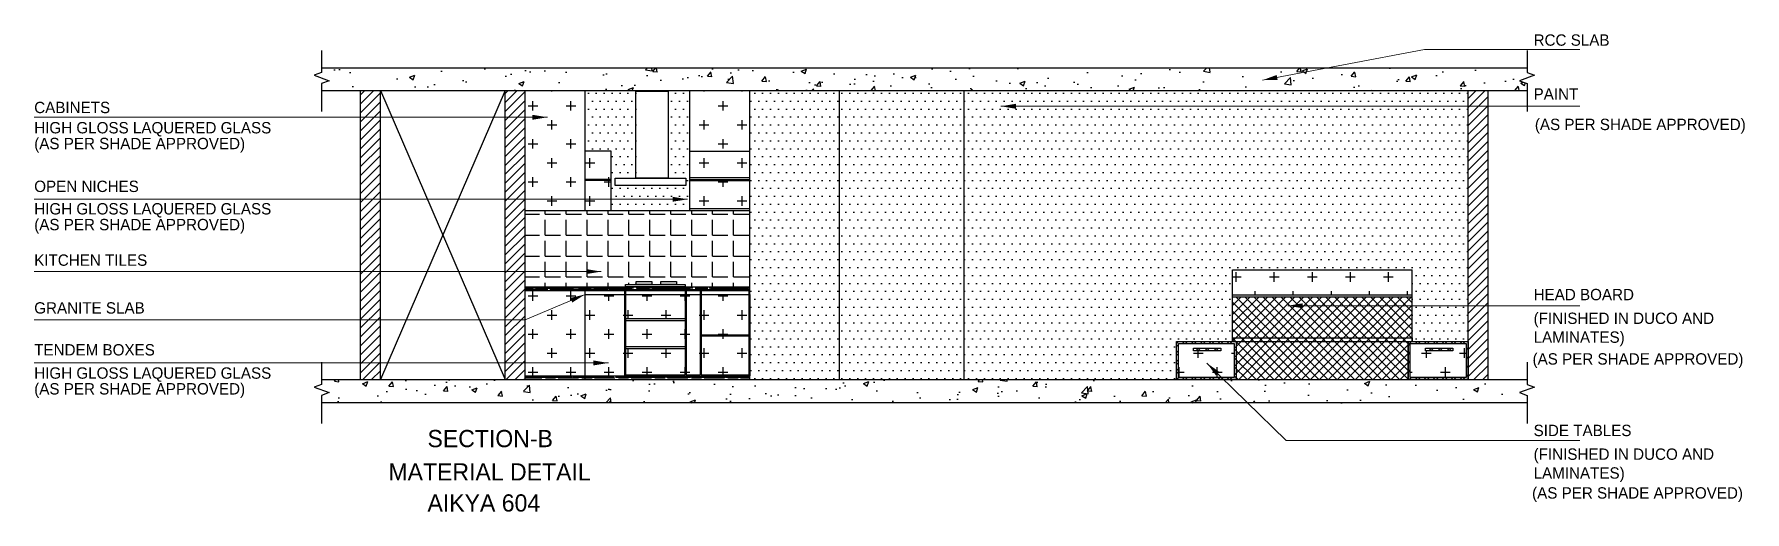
# Model space of a CAD drawing. Header units: millimetres. Extents: x -32588 to 76206, y -105754 to 17102.
# Drawn here: x -27884 to -10741, y -68662 to -63877 of the extents above; entities that cross this region are included whole.
import ezdxf

# ---------------------------------------------------------------- set-up
doc = ezdxf.new("R2010")
doc.units = ezdxf.units.MM
doc.header["$LTSCALE"] = 10
doc.layers.add('A--SPACEREF', color=3, linetype='Continuous')
doc.layers.add('DIMM-1', color=1, linetype='Continuous')
doc.styles.add('ISO', font='isocp2.shx', dxfattribs={"width": 0.8})
doc.dimstyles.new('A-DIM-100', dxfattribs={"dimscale": 100, "dimtxt": 2.25, "dimasz": 1.5, "dimexe": 1, "dimexo": 0.5, "dimgap": 0, "dimtad": 0, "dimdec": 0, "dimzin": 12, "dimdsep": 46, "dimtxsty": 'ISO', "dimblk": 'ARCHTICK', "dimcen": 1, "dimdle": 1, "dimclrd": 8, "dimclre": 8, "dimclrt": 256, "dimadec": 0, "dimazin": 3, "dimtfac": 1, "dimtdec": 0, "dimtmove": 1, "dimatfit": 2, "dimfxl": 1, "dimtvp": 0.75, "dimtolj": 1, "dimtzin": 12, "dimlwd": 18, "dimlwe": 18, "dimarcsym": 0})
pattern_1 = [(0, (-269821.57, -60023.206), (39.6875, 79.375), [0, -79.375])]
pattern_2 = [(0, (-269821.57, -60023.2), (190.5, 190.5), [95.25, -285.75]), (90, (-269773.94, -60070.83), (-190.5, 190.5), [95.25, -285.75])]

msp = doc.modelspace()

# ---------------------------------------------------------------- texts
at = {"layer": 'A--SPACEREF'}
for s, height, p in [('RCC SLAB', 113.76, (-12857.9, -63992.4)), ('PAINT', 113.76, (-12857.9, -64532.8)), ('CABINETS', 113.76, (-27883.9, -64667.8)), ('HIGH GLOSS LAQUERED GLASS', 113.758, (-27883.9, -64870.8)), ('(AS PER SHADE APPROVED)', 113.758, (-12845.3, -64837.6)), ('(AS PER SHADE APPROVED)', 113.758, (-27883.9, -65029)), ('OPEN NICHES', 113.758, (-27883.9, -65458.1)), ('HIGH GLOSS LAQUERED GLASS', 113.758, (-27883.9, -65683.1)), ('(AS PER SHADE APPROVED)', 113.758, (-27883.9, -65841.3)), ('KITCHEN TILES', 113.758, (-27883.9, -66197.4)), ('HEAD BOARD', 113.76, (-12857.9, -66542.5)), ('GRANITE SLAB', 113.758, (-27883.9, -66676.3)), ('(FINISHED IN DUCO AND', 113.758, (-12857.9, -66780.2)), ('LAMINATES)', 113.76, (-12857.9, -66968.9)), ('TENDEM BOXES', 113.758, (-27883.9, -67096)), ('(AS PER SHADE APPROVED)', 113.758, (-12868.4, -67187.3)), ('(AS PER SHADE APPROVED)', 113.758, (-27883.9, -67487)), ('HIGH GLOSS LAQUERED GLASS', 113.758, (-27883.9, -67328.9)), ('SIDE TABLES', 113.758, (-12857.9, -67903.9)), ('(FINISHED IN DUCO AND', 113.758, (-12857.9, -68141.5)), ('LAMINATES)', 113.76, (-12857.9, -68330.2)), ('(AS PER SHADE APPROVED)', 113.758, (-12873, -68530.1))]:
    msp.add_text(s, height=height, dxfattribs=at).set_placement(p)
at = {"layer": 'DIMM-1'}
for s, height, p in [('SECTION-B', 172.62, (-23942.7, -68014.7)), ('MATERIAL DETAIL', 172.617, (-24334.1, -68348.6)), ('AIKYA 604', 172.62, (-23942.7, -68659.7))]:
    msp.add_text(s, height=height, dxfattribs=at).set_placement(p)

# ---------------------------------------------------------------- blocks, each defined once
blk = doc.blocks.new('_ArchTick')
at = {"color": 0, "const_width": 0.15}
blk.add_lwpolyline([(-0.5, -0.5), (0.5, 0.5)], dxfattribs=at)

# ---------------------------------------------------------------- hatches: boundary and pattern name
h = msp.add_hatch()
h.set_pattern_fill('AR-CONC', color=256, scale=3, style=0)
h.set_pattern_definition([(50, (-269821.57, -60023.2), (546.554, -47.81726), [57.15, -628.65]), (355, (-269821.57, -60023.2), (-105.7285, 573.1699), [45.72, -502.92]), (100.451, (-269776, -60027.2), (440.8275, 525.3501), [48.57, -534.27]), (46.1842, (-269821.6, -59870.8), (813.2371, -126.127), [85.725, -942.975]), (96.6356, (-269753.8, -59881.3), (712.2127, 742.2767), [72.855, -801.405]), (351.184, (-269821.6, -59870.8), (712.2138, 742.2754), [68.58, -754.38]), (21, (-269745.37, -59908.9), (454.84464, -306.79656), [57.15, -628.65]), (326, (-269745.37, -59908.9), (185.4061, 552.5639), [45.72, -502.92]), (71.4514, (-269707.47, -59934.47), (640.2495, 245.7686), [48.57, -534.27]), (37.5, (-269821.57, -60023.2), (9.26581, 253.66512), [0, -496.824, 0, -510.54, 0, -504.825]), (7.5, (-269821.57, -60023.2), (200.459, 300.54172), [0, -291.084, 0, -485.394, 0, -192.405]), (327.5, (-269991.5, -60023.2), (406.77179, -17.18623), [0, -190.5, 0, -594.36, 0, -788.67]), (317.5, (-270067.7, -60023.2), (444.38754, 76.27947), [0, -247.65, 0, -394.716, 0, -560.07])])
h.paths.add_polyline_path([(-12998.9, -64343.4), (-12847.3, -64288.2), (-12923.1, -64260.6), (-12923.1, -64213.6), (-25003.5, -64213.6), (-25003.5, -64260.6), (-25079.3, -64288.2), (-24927.6, -64343.4), (-25003.5, -64371), (-25003.5, -64442.2), (-12923.1, -64442.2), (-12923.1, -64371)])
h.paths.add_polyline_path([(-12998.9, -67468), (-12847.3, -67412.8), (-12923.1, -67385.2), (-12923.1, -67338.2), (-25003.5, -67338.2), (-25003.5, -67385.2), (-25079.3, -67412.8), (-24927.6, -67468), (-25003.5, -67495.6), (-25003.5, -67569.5), (-12923.1, -67569.5), (-12923.1, -67495.6)])
h = msp.add_hatch()
h.set_pattern_fill('ANSI31', color=256, scale=20, style=0)
h.paths.add_polyline_path([(-24413.3, -64442.2), (-24613.3, -64442.2), (-24613.3, -67338.2), (-24413.3, -67338.2)])
h.paths.add_polyline_path([(-13313.3, -64442.2), (-13513.3, -64442.2), (-13513.3, -67338.2), (-13313.3, -67338.2)])
h = msp.add_hatch()
h.set_pattern_fill('ANSI31', color=256, scale=20, style=0)
h.paths.add_polyline_path([(-23163.3, -67338.2), (-22963.3, -67338.2), (-22963.3, -64442.2), (-23163.3, -64442.2)])
h = msp.add_hatch()
h.set_pattern_fill('CROSS', color=256, scale=30, style=0)
h.set_pattern_definition(pattern_2)
h.paths.add_polyline_path([(-22363.3, -64442.2), (-22963.3, -64442.2), (-22963.3, -65648.2), (-22363.3, -65648.2)])
h.paths.add_polyline_path([(-22103.3, -65048.2), (-22363.3, -65048.2), (-22363.3, -65328.4), (-22103.3, -65328.4)])
h.paths.add_polyline_path([(-22103.3, -65338.4), (-22363.3, -65338.4), (-22363.3, -65648.2), (-22103.3, -65648.2)])
h.paths.add_polyline_path([(-20713.3, -64442.2), (-21313.3, -64442.2), (-21313.3, -65048.2), (-20713.3, -65048.2)])
h.paths.add_polyline_path([(-20713.3, -65048.2), (-21313.3, -65048.2), (-21313.3, -65311.4), (-20713.3, -65311.4)])
h.paths.add_polyline_path([(-20713.3, -65341.4), (-21313.3, -65341.4), (-21313.3, -65628.2), (-20713.3, -65628.2)])
h.paths.add_polyline_path([(-22363.3, -66446.2), (-22963.3, -66446.2), (-22963.3, -67300.2), (-22363.3, -67300.2)])
h.paths.add_polyline_path([(-21969, -66484.2), (-22363.3, -66484.2), (-22363.3, -67300.2), (-21969, -67300.2)])
h.paths.add_polyline_path([(-21359.8, -67026.2), (-21959, -67026.2), (-21959, -67290.2), (-21359.8, -67290.2)])
h.paths.add_polyline_path([(-21359.8, -66746.2), (-21959, -66746.2), (-21959, -67006.2), (-21359.8, -67006.2)])
h.paths.add_polyline_path([(-21359.8, -66484.2), (-21959, -66484.2), (-21959, -66726.2), (-21359.8, -66726.2)])
h.paths.add_polyline_path([(-21209.8, -66484.2), (-21349.8, -66484.2), (-21349.8, -67290.2), (-21209.8, -67290.2)])
h.paths.add_polyline_path([(-20723.3, -66484.2), (-21199.8, -66484.2), (-21199.8, -66892.2), (-20723.3, -66892.2)])
h = msp.add_hatch()
h.set_pattern_fill('DOTS', color=256, scale=50, style=0)
h.set_pattern_definition(pattern_1)
h.paths.add_polyline_path([(-22103.3, -65048.2), (-22103.3, -65648.2), (-21313.3, -65648.2), (-21313.3, -64442.2), (-22363.3, -64442.2), (-22363.3, -65048.2)])
h.paths.add_polyline_path([(-21854, -64447), (-21530.3, -64447), (-21530.3, -65317.7), (-21352.7, -65317.7), (-21352.7, -65392.9), (-22060.7, -65392.9), (-22060.7, -65317.7), (-21854, -65317.7)], flags=16)
h = msp.add_hatch()
h.set_pattern_fill('DOTS', color=256, scale=50, style=0)
h.set_pattern_definition(pattern_1)
h.paths.add_polyline_path([(-19813.3, -64442.2), (-20713.3, -64442.2), (-20713.3, -66408.2), (-20713.3, -67338.2), (-19813.3, -67338.2)])
h.paths.add_polyline_path([(-18563.3, -64442.2), (-19813.3, -64442.2), (-19813.3, -67338.2), (-18563.3, -67338.2)])
h.paths.add_polyline_path([(-13513.3, -64442.2), (-18563.3, -64442.2), (-18563.3, -67338.2), (-16437.3, -67338.2), (-16437.3, -66956.2), (-15875.3, -66956.2), (-15875.3, -66918.2), (-15875.3, -66238.2), (-14075.3, -66238.2), (-14075.3, -66918.2), (-14075.3, -66956.2), (-13513.3, -66956.2)])
h = msp.add_hatch()
h.set_pattern_fill('ANGLE', color=256, scale=30, style=0)
h.set_pattern_definition([(0, (-269821.57, -60023.2), (0, 209.55), [152.4, -57.15]), (90, (-269821.57, -60023.2), (-209.55, 1e-14), [152.4, -57.15])])
h.paths.add_polyline_path([(-20713.3, -65648.2), (-22963.3, -65648.2), (-22963.3, -66408.2), (-21959, -66408.2), (-21959, -66385.3), (-21852.6, -66385.3), (-21852.6, -66355.1), (-21694.3, -66355.1), (-21694.3, -66385.3), (-21605.3, -66385.3), (-21605.3, -66354.4), (-21447, -66354.4), (-21447, -66385.3), (-21359.8, -66385.3), (-21359.8, -66408.2), (-20713.3, -66408.2)])
h = msp.add_hatch()
h.set_pattern_fill('CROSS', color=256, scale=30, style=0)
h.set_pattern_definition(pattern_2)
h.paths.add_polyline_path([(-15875.3, -66238.2), (-15875.3, -66488.2), (-14075.3, -66488.2), (-14075.3, -66238.2)])
h.paths.add_polyline_path([(-15857.3, -67318.2), (-15857.3, -66976.2), (-16417.3, -66976.2), (-16417.3, -67318.2)])
h.paths.add_polyline_path([(-15990.9, -67051), (-16264.7, -67051), (-16264.7, -67024.3), (-15990.9, -67024.3)], flags=16)
h.paths.add_polyline_path([(-13533.3, -67318.2), (-13533.3, -66976.2), (-14093.3, -66976.2), (-14093.3, -67318.2)])
h.paths.add_polyline_path([(-13940.7, -67051), (-13940.7, -67024.3), (-13666.9, -67024.3), (-13666.9, -67051)], flags=16)
h = msp.add_hatch()
h.set_pattern_fill('AR-RROOF', color=256, style=0)
h.paths.add_polyline_path([(-22363.3, -66446.2), (-22363.3, -66408.2), (-22963.3, -66408.2), (-22963.3, -66446.2)])
h = msp.add_hatch()
h.set_pattern_fill('AR-RROOF', color=256, style=0)
h.paths.add_polyline_path([(-20713.3, -66446.2), (-20713.3, -66408.2), (-22363.3, -66408.2), (-22363.3, -66446.2)])
h = msp.add_hatch()
h.set_pattern_fill('ANSI37', color=256, scale=20, style=0)
h.set_pattern_definition([(45, (-269821.57, -60023.206), (-44.90128, 44.90128), []), (135, (-269821.57, -60023.206), (-44.90128, -44.90128), [])])
h.paths.add_polyline_path([(-15837.3, -66956.2), (-16437.3, -66956.2), (-16437.3, -67338.2), (-15837.3, -67338.2)])
h.paths.add_polyline_path([(-15857.3, -67318.2), (-16417.3, -67318.2), (-16417.3, -66976.2), (-15857.3, -66976.2)], flags=16)
h.paths.add_polyline_path([(-15990.9, -67024.3), (-15990.9, -67051), (-16264.7, -67051), (-16264.7, -67024.3)], flags=0)
h.paths.add_polyline_path([(-13513.3, -66956.2), (-14113.3, -66956.2), (-14113.3, -67338.2), (-13513.3, -67338.2)])
h.paths.add_polyline_path([(-14093.3, -66976.2), (-13533.3, -66976.2), (-13533.3, -67318.2), (-14093.3, -67318.2)], flags=16)
h.paths.add_polyline_path([(-13940.7, -67024.3), (-13666.9, -67024.3), (-13666.9, -67051), (-13940.7, -67051)], flags=0)
h.paths.add_polyline_path([(-14113.3, -66956.2), (-15837.3, -66956.2), (-15837.3, -67338.2), (-14113.3, -67338.2)])
h.paths.add_polyline_path([(-14075.3, -66918.2), (-15875.3, -66918.2), (-15875.3, -66956.2), (-15837.3, -66956.2), (-14075.3, -66956.2)])
h.paths.add_polyline_path([(-14075.3, -66508.2), (-15875.3, -66508.2), (-15875.3, -66918.2), (-14075.3, -66918.2)])
h = msp.add_hatch()
h.set_pattern_fill('CROSS', color=256, scale=30, style=0)
h.set_pattern_definition(pattern_2)
h.paths.add_polyline_path([(-21199.8, -66902.2), (-21199.8, -67290.2), (-20723.3, -67290.2), (-20723.3, -66902.2)])
h = msp.add_hatch()
h.set_pattern_fill('AR-RROOF', color=256, style=0)
h.paths.add_polyline_path([(-22363.3, -67300.2), (-22363.3, -67338.2), (-20713.3, -67338.2), (-20713.3, -67300.2)])
h.paths.add_polyline_path([(-22963.3, -67300.2), (-22963.3, -67338.2), (-22363.3, -67338.2), (-22363.3, -67300.2)])

# ---------------------------------------------------------------- linework, layer by layer
for p, q in [((-25003.5, -64213.6), (-12923.1, -64213.6)), ((-25003.5, -64442.2), (-12923.1, -64442.2)), ((-24613.3, -67338.2), (-24613.3, -64442.2)), ((-24613.3, -67338.2), (-24613.3, -64442.2)), ((-24413.3, -67338.2), (-24413.3, -64442.2)), ((-23163.3, -64442.2), (-24413.3, -67338.2)), ((-24413.3, -64442.2), (-23163.3, -67338.2)), ((-23163.3, -67338.2), (-23163.3, -64442.2)), ((-22963.3, -67338.2), (-22963.3, -64442.2)), ((-22363.3, -65648.2), (-22363.3, -64442.2)), ((-21313.3, -65648.2, 0), (-21313.3, -64442.2, 0)), ((-20713.3, -66408.2, 0), (-20713.3, -64442.2, 0)), ((-19813.3, -67338.2), (-19813.3, -64442.2)), ((-18563.3, -67338.2), (-18563.3, -64442.2)), ((-13513.3, -67338.2), (-13513.3, -64442.2)), ((-13313.3, -67338.2), (-13313.3, -64442.2)), ((-22103.3, -65048.2, 0), (-22363.3, -65048.2)), ((-22103.3, -65648.2, 0), (-22103.3, -65048.2, 0)), ((-21313.3, -65048.2), (-20713.3, -65048.2, 0)), ((-21313.3, -65311.4), (-20713.3, -65311.4)), ((-22363.3, -65328.4), (-22103.3, -65328.4)), ((-22363.3, -65338.4), (-22103.3, -65338.4)), ((-21313.3, -65331.4), (-20713.3, -65331.4)), ((-21313.3, -65341.4), (-20713.3, -65341.4)), ((-20713.3, -65648.2), (-22963.3, -65648.2)), ((-20713.3, -65628.2), (-21313.3, -65628.2)), ((-15875.3, -66238.2), (-14075.3, -66238.2)), ((-15875.3, -66918.2), (-15875.3, -66238.2)), ((-14075.3, -66918.2), (-14075.3, -66238.2)), ((-22963.3, -66408.2), (-20713.3, -66408.2)), ((-22963.3, -66446.2), (-20713.3, -66446.2)), ((-22363.3, -67338.2), (-22363.3, -66408.2)), ((-22363.3, -66484.2), (-21969, -66484.2)), ((-21969, -66446.2), (-21969, -67300.2)), ((-21959, -66446.2), (-21959, -67290.2)), ((-21959, -66484.2), (-21359.8, -66484.2)), ((-21359.8, -66446.2), (-21359.8, -67290.2)), ((-21349.8, -66446.2), (-21349.8, -67290.2)), ((-21349.8, -66484.2), (-21209.8, -66484.2)), ((-21209.8, -66446.2), (-21209.8, -67290.2)), ((-21199.8, -66446.2), (-21199.8, -67290.2)), ((-21199.8, -66484.2), (-20723.3, -66484.2)), ((-20723.3, -66446.2), (-20723.3, -66892.2)), ((-20713.3, -67338.2, 0), (-20713.3, -66408.2, 0)), ((-20713.3, -66484.2), (-20713.3, -67300.2)), ((-15875.3, -66488.2), (-14075.3, -66488.2)), ((-15875.3, -66508.2), (-14075.3, -66508.2)), ((-21959, -66726.2), (-21359.8, -66726.2)), ((-21959, -66746.2), (-21359.8, -66746.2)), ((-21959, -67006.2), (-21359.8, -67006.2)), ((-21959, -67026.2), (-21359.8, -67026.2)), ((-20723.3, -66892.2), (-21199.8, -66892.2)), ((-20723.3, -66902.2), (-21199.8, -66902.2)), ((-20723.3, -66902.2), (-20723.3, -67290.2)), ((-15875.3, -66956.2), (-15875.3, -66918.2)), ((-15875.3, -66918.2), (-14075.3, -66918.2)), ((-15875.3, -66956.2), (-14075.3, -66956.2)), ((-15837.3, -66956.2), (-15837.3, -67338.2)), ((-14113.3, -67338.2), (-14113.3, -66956.2)), ((-14113.3, -66956.2), (-14113.3, -67338.2)), ((-14075.3, -66956.2), (-14075.3, -66918.2)), ((-14075.3, -66918.2), (-14075.3, -66956.2)), ((-25003.5, -67338.2), (-12923.1, -67338.2)), ((-22963.3, -67300.2), (-20713.3, -67300.2)), ((-21959, -67290.2), (-21359.8, -67290.2)), ((-21349.8, -67290.2), (-21209.8, -67290.2)), ((-21199.8, -67290.2), (-20723.3, -67290.2)), ((-12923.1, -67569.5), (-25003.5, -67569.5)), ((-12923.1, -67569.5), (-25003.5, -67569.5))]:
    msp.add_line(p, q)
at = {"linetype": 'Continuous'}
for points in [[(-25003.5, -64039.9), (-25003.5, -64260.6), (-25079.3, -64288.2), (-24927.6, -64343.4), (-25003.5, -64371), (-25003.5, -64651.7)], [(-12923.1, -64039.9), (-12923.1, -64260.6), (-12847.3, -64288.2), (-12998.9, -64343.4), (-12923.1, -64371), (-12923.1, -64651.7)], [(-25003.5, -67164.5), (-25003.5, -67385.2), (-25079.3, -67412.8), (-24927.6, -67468), (-25003.5, -67495.6), (-25003.5, -67776.3)], [(-12923.1, -67164.5), (-12923.1, -67385.2), (-12847.3, -67412.8), (-12998.9, -67468), (-12923.1, -67495.6), (-12923.1, -67776.3)]]:
    msp.add_lwpolyline(points, dxfattribs=at)
at = {"elevation": 0}
for points in [[(-21854, -64447), (-21530.3, -64447), (-21530.3, -65317.7), (-21854, -65317.7)], [(-22060.7, -65317.7), (-21352.7, -65317.7), (-21352.7, -65392.9), (-22060.7, -65392.9)], [(-21959, -66385.3), (-21359.8, -66385.3), (-21359.8, -66408.2), (-21959, -66408.2)], [(-21860.4, -66385.3), (-21713.8, -66385.3), (-21713.8, -66385.3), (-21860.4, -66385.3)], [(-21852.6, -66355.1), (-21694.3, -66355.1), (-21694.3, -66385.3), (-21852.6, -66385.3)], [(-21829.7, -66385.3), (-21707, -66385.3), (-21707, -66385.3), (-21829.7, -66385.3)], [(-21605.3, -66354.4), (-21447, -66354.4), (-21447, -66384.7), (-21605.3, -66384.7)], [(-14113.3, -66956.2), (-13513.3, -66956.2), (-13513.3, -67338.2), (-14113.3, -67338.2)], [(-14093.3, -66976.2), (-13533.3, -66976.2), (-13533.3, -67318.2), (-14093.3, -67318.2)]]:
    msp.add_lwpolyline(points, close=True, dxfattribs=at)
for points in [[(-16437.3, -66956.2), (-15837.3, -66956.2), (-15837.3, -67338.2), (-16437.3, -67338.2)], [(-16417.3, -66976.2), (-15857.3, -66976.2), (-15857.3, -67318.2), (-16417.3, -67318.2)], [(-16264.7, -67024.3), (-15990.9, -67024.3), (-15990.9, -67051), (-16264.7, -67051)], [(-13940.7, -67024.3), (-13666.9, -67024.3), (-13666.9, -67051), (-13940.7, -67051)]]:
    msp.add_lwpolyline(points, close=True)

msp.set_redraw_order([(e.dxf.handle, doc.entitydb.next_handle()) for e in msp.query("TEXT MTEXT ATTDEF DIMENSION ARC_DIMENSION")])  # texts and dimensions are drawn at this point

# ---------------------------------------------------------------- leaders
for points in [[(-15575.3, -64337.7), (-13950.1, -64030.5), (-12395.4, -64030.5)], [(-18195.8, -64599), (-12395.4, -64599)], [(-22741.2, -64709.3), (-27883.9, -64709.3)], [(-21336.1, -65530.9), (-27883.9, -65530.9)], [(-22201.4, -66255.3), (-27883.9, -66255.3)], [(-22363.3, -66484.2), (-22963.3, -66738.7), (-27883.9, -66738.7)], [(-15320.7, -66597.7), (-12395.4, -66597.7)], [(-22129.7, -67170.8), (-27883.9, -67170.8)], [(-16131.7, -67173.2), (-15337.8, -67947.5), (-12395.4, -67947.5)]]:
    msp.add_leader(points, dimstyle='A-DIM-100', override={"dimgap": 0, "dimtad": 0, "dimfxl": 0.18})

doc.saveas('drawing.dxf')
